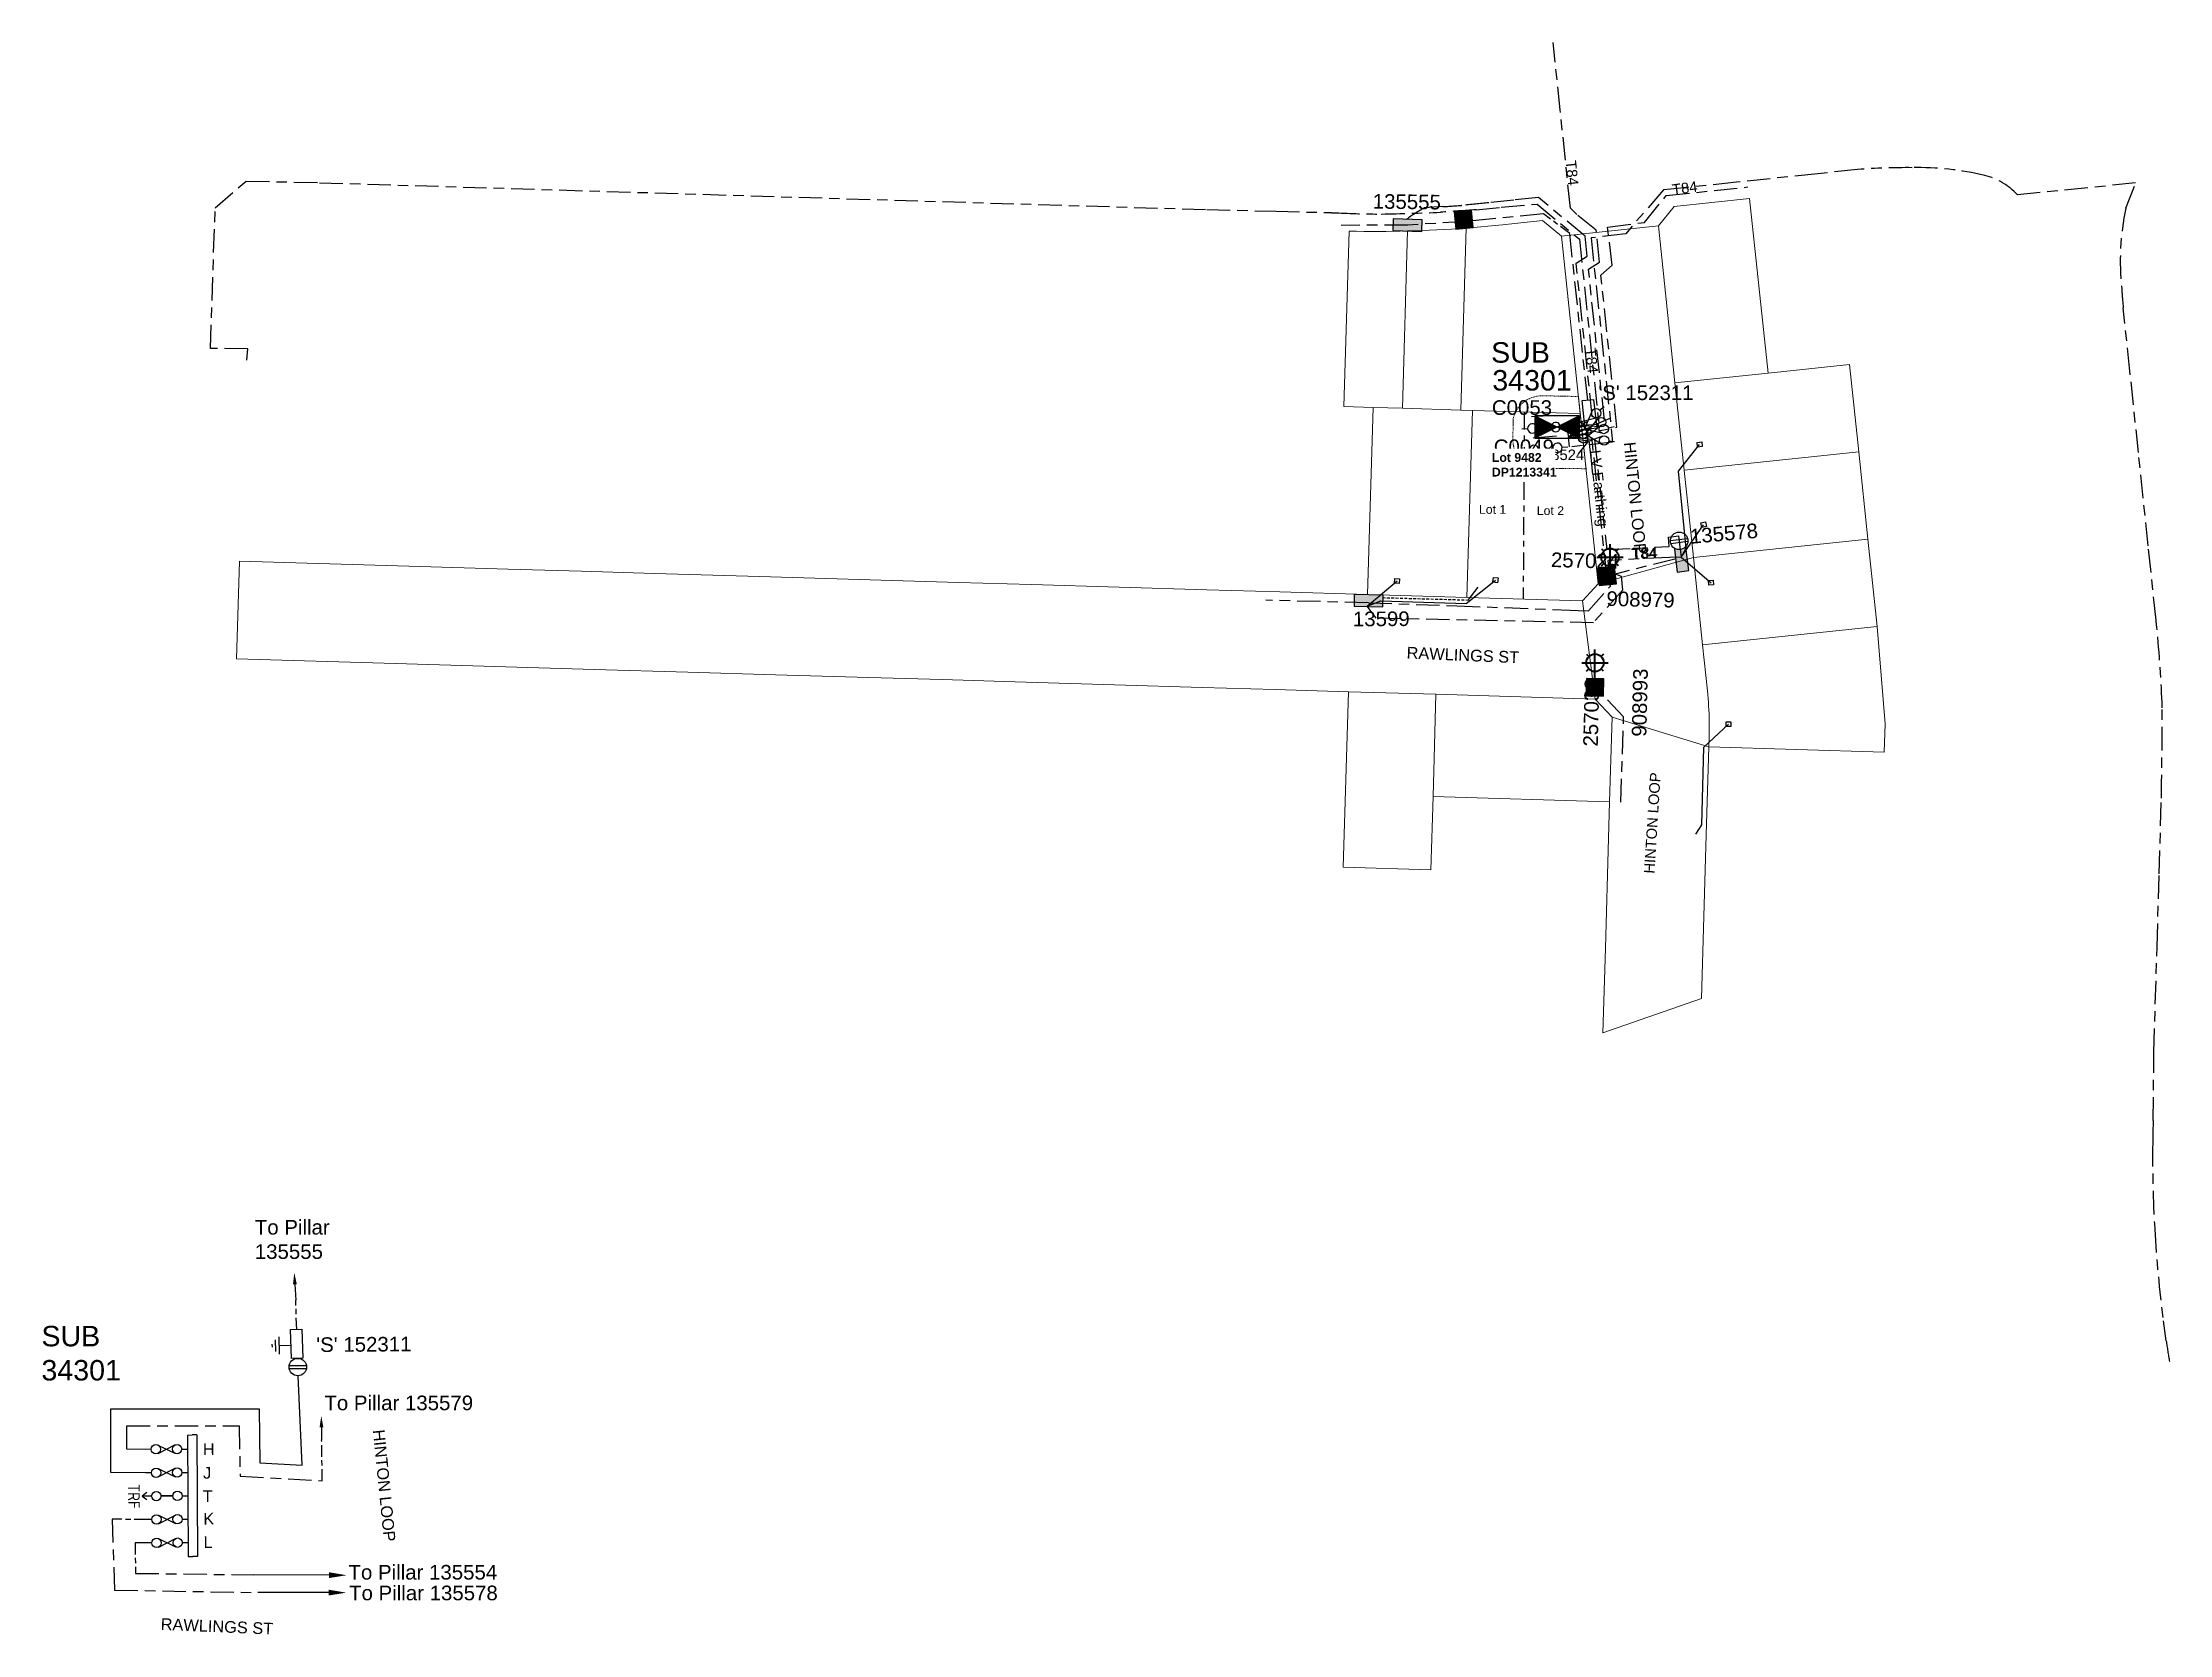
# Model space of a CAD drawing. Header units: metres. Extents: x 291987 to 292350, y 6235381 to 6235653.
import ezdxf
from ezdxf import colors
from ezdxf.entities.mleader import LeaderData, LeaderLine
from ezdxf.enums import TextEntityAlignment as Align
from ezdxf.math import Vec2, Vec3

# ---------------------------------------------------------------- set-up
doc = ezdxf.new("R2010")
doc.units = ezdxf.units.M
for name, pattern in [('Cable Exist OH', [1, 1, 0]), ('Cable Exist UG', [8.2, 4, -1.2, 1.8, -1.2]), ('CHAIN', [6, 3, -1, 1, -1]), ('DASHED', [0.75, 0.5, -0.25]), ('HIDDEN', [0.375, 0.25, -0.125]), ('HIDDEN2', [0.1875, 0.125, -0.0625])]:
    doc.linetypes.add(name, pattern=pattern)
doc.layers.get('0').update_dxf_attribs({"color": 6})
for name, color, linetype in [('_User_LV_Exist', 7, 'Continuous'), ('Equip_HV_EXT', 7, 'Continuous'), ('Equip_LV_EXT', 7, 'Continuous'), ('Equip_LV_NEW', 2, 'Continuous'), ('Equip_SP_SL_EXT', 7, 'Continuous'), ('Mains UG_EXT', 7, 'Continuous'), ('Mains_HV_EXT', 7, 'Continuous'), ('Mains_LV_EXT', 7, 'Continuous'), ('MAINS_LV_NEW_T84', 2, 'Continuous'), ('Mains_LV_SL_EXT', 7, 'Continuous'), ('Notes', 7, 'Continuous'), ('Services_SP_EXT', 7, 'Continuous'), ('Services_SP_NEW', 2, 'Continuous'), ('Sub_LV_EXT', 7, 'Continuous'), ('Sub_SP_EXT', 7, 'Continuous'), ('SupportsUG_SP_LV_EXT', 7, 'Continuous'), ('SupportsUG_SP_LV_NEW', 2, 'Continuous'), ('SupportsUG_SP_LV_SL_EXT', 7, 'Continuous')]:
    doc.layers.add(name, color=color, linetype=linetype)
for name, color, linetype, lineweight in [('Cadastre Land Parcels_SP_EXT', 9, 'Continuous', 5), ('Cadastre Other Property_SP_EXT', 9, 'HIDDEN', 5), ('Cadastre Roads_SP_EXT', 9, 'Continuous', 5)]:
    doc.layers.add(name, color=color, linetype=linetype, lineweight=lineweight)
doc.styles.add('COLUMN_LABEL', font='arial.ttf')
doc.styles.add('iecARIAL', font='arial.ttf', dxfattribs={"height": 2})
doc.styles.add('IESYMBOL1', font='isocp.shx')
doc.styles.add('POLE_LABEL', font='arial.ttf')
doc.styles.get("Standard").update_dxf_attribs({"font": 'arial.ttf'})
doc.styles.add('SWITCH_LABEL', font='arial.ttf', dxfattribs={"height": 2.5})
doc.linetypes.add('Cable E UG', pattern='A,6,-0.5,["E",Standard,S=1.7,R=0,X=0.5,Y=-1],-2.9', length=9.4)
doc.linetypes.add('Cable New UG', pattern='A,7,-0.25,["x",Standard,S=2,R=0,X=0.2,Y=-0.8],-2.1', length=9.35)

msp = doc.modelspace()

# ---------------------------------------------------------------- texts
at = {"layer": '_User_LV_Exist', "attachment_point": 1}
for s, width, heights, insert, char_height in [('To Pillar 135555', 21.5853, [0], (292022.88, 6235452.03), 2.5), ('SUB\\P34301', 25.6521, [14.45], (291986.39, 6235433.91), 3.5), ('To Pillar 135579', 37.0289, [0], (292034.78, 6235421.99), 2.5), ('To Pillar 135554', 48.5598, [0], (292038.9, 6235393.03), 2.5), ('To Pillar 135578\\P', 44.5391, [5.89], (292039, 6235389.49), 2.5)]:
    msp.add_mtext_dynamic_manual_height_columns(s, width=width, gutter_width=85.35, heights=heights, dxfattribs=dict(at, insert=insert, char_height=char_height))
at = {"layer": 'Cadastre Other Property_SP_EXT'}
msp.add_text('088524', height=1.8, dxfattribs=at).set_placement((292241.81, 6235581.97))
at = {"layer": 'Cadastre Roads_SP_EXT', "color": 0}
for s, rotation, p in [('HINTON LOOP', 275.6837, (292257, 6235584.97)), ('RAWLINGS ST', 357.5423, (292219.82, 6235548.05)), ('HINTON LOOP', 275.6837, (292043.07, 6235416.08)), ('RAWLINGS ST', 357.5423, (292006.75, 6235381.94))]:
    msp.add_text(s, height=2, rotation=rotation, dxfattribs=at).set_placement(p)
at = {"layer": 'Cadastre Roads_SP_EXT'}
msp.add_text('HINTON LOOP', height=1.8, rotation=86.4504, dxfattribs=at).set_placement((292262.24, 6235511.21))
at = {"layer": 'Mains_HV_EXT'}
msp.add_text('LV Earthing', height=1.8, rotation=275.9975, dxfattribs=at).set_placement((292251.21, 6235583.6))
at = {"layer": 'Mains_LV_EXT'}
for rotation, p in [(275.9963, (292247.03, 6235633.13)), (7.7519, (292265.39, 6235627.31)), (275.9997, (292250.38, 6235601.05)), (2.4658, (292258.31, 6235564.99)), (1.6862, (292258.47, 6235565.16))]:
    msp.add_text('T84', height=1.8, rotation=rotation, dxfattribs=at).set_placement(p)
at = {"layer": 'Notes', "attachment_point": 1}
for s, insert, char_height in [('SUB', (292234.31, 6235602.12), 3.5), ('Lot 1', (292232.23, 6235574.28), 1.5), ('Lot 2', (292242.12, 6235574.07), 1.5)]:
    msp.add_mtext_dynamic_manual_height_columns(s, width=10.0946, gutter_width=85.35, heights=[0], dxfattribs=dict(at, insert=insert, char_height=char_height))

# ---------------------------------------------------------------- blocks, each defined once
blk = doc.blocks.new('SUB_PADMOUNT_EXT')
for points in [[(0, 0), (-3.84, 1.92), (-3.84, -1.92)], [(0, 0), (3.84, 1.92), (3.84, -1.92)]]:
    blk.add_hatch(color=256).paths.add_polyline_path(points)
for p, q in [((3.84, 1.92), (-3.84, -1.92)), ((-3.84, 1.92), (3.84, -1.92))]:
    blk.add_line(p, q)
blk.add_lwpolyline([(-3.84, -1.92), (3.84, -1.92), (3.84, 1.92), (-3.84, 1.92)], close=True)
for tag, height, flags, p in [('ASSET_NUM', 3.5, 8, (2, 2)), ('STREET_CODE', 0.2, 9, (1.5, 0)), ('CONSTRUCTED_VOLTAGE', 0.2, 9, (1.5, -0.2)), ('OPERATING_VOLTAGE', 0.2, 9, (1.5, -0.6)), ('ORIENTATION', 0.2, 9, (1.5, -0.8)), ('OWNED_BY', 0.2, 9, (1.5, -1)), ('OPERATED_BY', 0.2, 9, (1.5, -1.2)), ('SECONDARY_VOLTAGE', 0.2, 9, (1.5, -1.6)), ('STATE', 0.2, 9, (1.5, -1.8)), ('SUBSTATION_TYPE', 0.2, 9, (1.5, -2.2)), ('STREETNAME', 0.2, 9, (1.5, -3)), ('SUBURB', 0.2, 9, (1.5, -3.2)), ('Z', 0.2, 1, (1.5, -3.6)), ('NO_PHASES', 0.2, 9, (1.5, -0.4)), ('MAINTAINED_BY', 0.2, 9, (1.5, -1.4)), ('PARENT', 0.2, 9, (1.5, -2)), ('USAGE', 0.2, 9, (1.5, -2.4)), ('LEGEND', 0.2, 9, (1.5, -2.6)), ('LOCATION', 0.2, 9, (1.5, -2.8)), ('NOTES', 0.2, 9, (1.5, -3.4))]:
    blk.add_attdef(tag, text='', height=height, dxfattribs=dict(flags=flags)).set_placement(p, align=Align.MIDDLE_LEFT)
blk = doc.blocks.new('COLUMN_EXT')
blk.add_hatch(color=256).paths.add_polyline_path([(-1.49, 1.48), (-1.49, -1.49), (1.48, -1.49), (1.48, 1.48)])
blk.add_lwpolyline([(-1.49, -1.49), (1.48, -1.49), (1.48, 1.48), (-1.49, 1.48)], close=True)
for tag, height, style, flags, p in [('STRUCTURE_PLANT_NUMBER', 0.2, 'POLE_LABEL', 9, (1.81, 0.03)), ('ASSET_NUM', 2.5, 'COLUMN_LABEL', 8, (2, 2)), ('STREET_CODE', 0.2, 'COLUMN_LABEL', 9, (1.81, -0.2))]:
    blk.add_attdef(tag, text='', height=height, dxfattribs=dict(style=style, flags=flags)).set_placement(p, align=Align.MIDDLE_LEFT)
at = {"flags": 1}
blk.add_attdef('Z', (1.81, -2.35), '', height=0.2, dxfattribs=at)
at = {"flags": 9}
for tag, p in [('COLUMN_TYPE', (1.81, -0.4)), ('OWNED_BY', (1.81, -0.6)), ('STATE', (1.81, -0.8)), ('USAGE', (1.81, -1)), ('STREETNAME', (1.81, -1.6)), ('SUBURB', (1.81, -1.8)), ('LEGEND', (1.81, -1.2)), ('LOCATION', (1.81, -1.4)), ('NOTES', (1.81, -2))]:
    blk.add_attdef(tag, text='', height=0.2, dxfattribs=at).set_placement(p, align=Align.MIDDLE_LEFT)
blk = doc.blocks.new('PILLAR_EXT')
blk.add_hatch(color=256).paths.add_polyline_path([(-2.475, 0.99), (-2.475, -0.99), (2.475, -0.99), (2.475, 0.99)])
blk.add_lwpolyline([(-2.475, -0.99), (2.475, -0.99), (2.475, 0.99), (-2.475, 0.99)], close=True)
at = {"style": 'iecARIAL', "flags": 8}
blk.add_attdef('ASSET_NUM', (1.5, 3.5), '', height=2.5, dxfattribs=at)
for tag, p, flags in [('OWNED_BY', (0, -0.2), 9), ('STATE', (0, -0.4), 9), ('SUPPORT_TYPE', (0, -0.6), 9), ('STREETNAME', (0, -1.8), 9), ('SUBURB', (0, -2), 1), ('USAGE', (0, -0.8), 9), ('LEGEND', (0, -1), 9), ('LOCATION', (0, -1.2), 9), ('NOTES', (0, -1.4), 9), ('PARENT', (0, -1.6), 9)]:
    blk.add_attdef(tag, p, '', height=0.2, dxfattribs=dict(flags=flags))
blk = doc.blocks.new('SL_LANTERN_EXT')
at = {"lineweight": 40}
for p, q in [((-2.25, 4.22), (2.25, 4.22)), ((-1.46, 5.68), (-1.06, 5.28)), ((0, 1.97), (0, 6.47)), ((1.46, 5.68), (1.06, 5.28)), ((-1.46, 2.76), (-1.06, 3.16)), ((0, 0), (0, 2.72)), ((1.46, 2.76), (1.06, 3.16))]:
    blk.add_line(p, q, dxfattribs=at)
blk.add_circle((0, 4.22), 1.5, dxfattribs=at)
at = {"style": 'iecARIAL', "flags": 8}
blk.add_attdef('ASSET_NUM', (1.5, 1.5), '', height=2.5, dxfattribs=at)
for tag, p, height, flags in [('OPERATING_VOLTAGE', (0.98, -1.65), 0.2, 9), ('ORIENTATION', (0.98, -1.85), 0.2, 9), ('OWNED_BY', (0.98, -2.05), 0.2, 9), ('STATE', (0.98, -2.25), 0.2, 9), ('CONSTRUCTED_VOLTAGE', (0.98, -0.65), 0.2, 9), ('CONTROL_TYPE', (0.98, -0.85), 0.2, 9), ('LANTERN_PURPOSE', (0.98, -1.05), 0.2, 9), ('LANTERN_TYPE', (0.98, -1.25), 0.2, 9), ('NO_PHASES', (0.98, -1.45), 0.2, 9), ('USAGE', (0.98, -2.45), 0.2, 9), ('CEXIST', (0.98, -2.65), 0.2, 9), ('CNEW', (0.98, -2.85), 0.2, 9), ('CNUMBER', (0.98, -3.05), 0.2, 9), ('CREMOVE', (0.98, -3.25), 0.2, 9), ('CREPLACE', (0.98, -3.45), 0.2, 9), ('LKINGHEIGHT', (0.98, -3.65), 0.2, 9), ('LNUMBER', (2.18, -3.25), 2.5, 8), ('LBRACKET', (0.98, -3.85), 0.2, 9), ('LBRACKETVOCAB', (0.98, -4.05), 0.2, 9), ('LCATEGORY', (0.98, -4.25), 0.2, 9), ('LCHARGE1', (0.98, -4.45), 0.2, 9), ('LCHARGE1PERCENT', (0.98, -4.65), 0.2, 9), ('LCHARGE2', (0.98, -4.85), 0.2, 9), ('LCHARGE2PERCENT', (0.98, -5.05), 0.2, 9), ('LCHARGE3', (0.98, -5.25), 0.2, 9), ('LCHARGE3PERCENT', (0.98, -5.45), 0.2, 9), ('LEXIST', (0.98, -5.65), 0.2, 9), ('LLAMP', (0.98, -5.85), 0.2, 9), ('LLAMPVOCAB', (0.98, -6.05), 0.2, 9), ('LMAST', (0.98, -6.25), 0.2, 9), ('LMASTVOCAB', (0.98, -6.45), 0.2, 9), ('LNEW', (0.98, -6.65), 0.2, 9), ('LANTNUMBER', (0.98, -6.85), 0.2, 9), ('LOUTREACH', (0.98, -7.25), 0.2, 9), ('LOUTREACHVOCAB', (0.98, -7.45), 0.2, 9), ('STREETNAME', (0.98, -9.25), 0.2, 9), ('SUBURB', (0.98, -9.45), 0.2, 1), ('LRATECODE', (0.98, -7.65), 0.2, 9), ('LREMOVE', (0.98, -7.85), 0.2, 9), ('LREPLACE', (0.98, -8.05), 0.2, 9), ('LTYPE', (0.98, -8.25), 0.2, 9), ('LTYPEVOCAB', (0.98, -8.45), 0.2, 9), ('LEGEND', (0.98, -8.65), 0.2, 9), ('LOCATION', (0.98, -8.85), 0.2, 9), ('NOTES', (0.98, -9.05), 0.2, 9)]:
    blk.add_attdef(tag, p, '', height=height, dxfattribs=dict(flags=flags))
blk = doc.blocks.new('CCP_EXT')
blk.add_wipeout([(0, 0.57), (0.57, 0), (0, -0.57), (-0.57, 0)])
blk.add_lwpolyline([(-0.57, 0), (0, 0.57), (0.57, 0), (0, -0.57), (-0.57, 0)])
at = {"flags": 1}
blk.add_attdef('Z', (0, 0), '', height=0.2, dxfattribs=at)
at = {"flags": 9}
for tag, p in [('CCP_TYPE', (0, 0)), ('CONSTRUCTED_VOLTAGE', (0, -0.2)), ('OPERATING_VOLTAGE', (0, -0.6)), ('ORIENTATION', (0, -0.8)), ('OWNED_BY', (0, -1)), ('STATE', (0, -1.8)), ('NO_PHASES', (0, -0.4)), ('USAGE', (0, -1.2)), ('LEGEND', (0, -1.4)), ('LIFE_SUPPORT', (0, -1.6)), ('NOTES', (0, -2))]:
    blk.add_attdef(tag, text='', height=0.2, dxfattribs=at).set_placement(p, align=Align.MIDDLE_LEFT)
blk = doc.blocks.new('LV_UG_DFUSE_CLOSED_EXT')
for points in [[(1, 0), (0, 0)], [(5.04, 0.73), (2.16, -0.72)], [(5.05, -0.71), (2.16, 0.72)], [(6.2, 0.01), (7.2, 0.01)]]:
    blk.add_lwpolyline(points)
for centre in [(1.8, 0), (5.4, 0.01)]:
    blk.add_circle(centre, 0.8)
at = {"flags": 9}
for tag, p in [('ACTUAL_STATUS', (0, 0)), ('CONSTRUCTED_VOLTAGE', (0, -0.2)), ('OPERATING_VOLTAGE', (0, -0.6)), ('ORIENTATION', (0, -0.8)), ('STATE', (0, -1)), ('SWITCH_TYPE', (0, -1.2)), ('NO_PHASES', (0, -0.4)), ('USAGE', (0, -1.4)), ('NOTES', (0, -1.6))]:
    blk.add_attdef(tag, text='', height=0.2, dxfattribs=at).set_placement(p, align=Align.MIDDLE_LEFT)
at = {"flags": 1}
blk.add_attdef('Z', (0, 0), '', height=0.2, dxfattribs=at)
blk = doc.blocks.new('LV_UG_LINKS_CLOSED_EXT')
blk.add_wipeout([(-1.06, 1.06), (-1.18, 0.92), (-1.29, 0.76), (-1.37, 0.59), (-1.43, 0.42), (-1.48, 0.23), (-1.49, 0.05), (-1.49, -0.14), (-1.46, -0.33), (-1.41, -0.51), (-1.33, -0.68), (-1.24, -0.84), (-1.12, -0.99), (-0.99, -1.12), (-0.84, -1.24), (-0.68, -1.33), (-0.51, -1.41), (-0.33, -1.46), (-0.14, -1.49), (0.05, -1.49), (0.23, -1.48), (0.42, -1.43), (0.59, -1.37), (0.76, -1.29), (0.92, -1.18), (1.06, -1.06), (1.18, -0.92), (1.29, -0.76), (1.37, -0.59), (1.43, -0.42), (1.48, -0.23), (1.49, -0.05), (1.49, 0.14), (1.46, 0.33), (1.41, 0.51), (1.33, 0.68), (1.24, 0.84), (1.12, 0.99), (0.99, 1.12), (0.84, 1.24), (0.68, 1.33), (0.51, 1.41), (0.33, 1.46), (0.14, 1.49), (-0.05, 1.49), (-0.23, 1.48), (-0.42, 1.43), (-0.59, 1.37), (-0.76, 1.29), (-0.92, 1.18)])
for p, q in [((-0.25, -1.48), (-0.25, 1.48)), ((0.25, -1.48), (0.25, 1.48))]:
    blk.add_line(p, q)
blk.add_circle((0, 0), 1.5)
at = {"flags": 9}
for tag, p in [('ACTUAL_STATUS', (0, 0)), ('CONSTRUCTED_VOLTAGE', (0, -0.2)), ('OPERATING_VOLTAGE', (0, -0.6)), ('ORIENTATION', (0, -0.8)), ('STATE', (0, -1)), ('SWITCH_TYPE', (0, -1.2)), ('NO_PHASES', (0, -0.4)), ('USAGE', (0, -1.4)), ('NOTES', (0, -1.6))]:
    blk.add_attdef(tag, text='', height=0.2, dxfattribs=at).set_placement(p, align=Align.MIDDLE_LEFT)
at = {"flags": 1}
blk.add_attdef('Z', (0, 0), '', height=0.2, dxfattribs=at)
blk = doc.blocks.new('SWG_HOLEC_SU_EXT')
blk.add_line((1.8, -2), (5.8, -2))
for points in [[(1, 0), (0, 0)], [(6.6, 0), (7.6, 0)]]:
    blk.add_lwpolyline(points)
for points in [[(1.8, -0.8, 1), (1.8, 0.8, 1)], [(5.8, -0.8, 1), (5.8, 0.8, 1)]]:
    blk.add_lwpolyline(points, format="xyb", close=True)
at = {"style": 'SWITCH_LABEL', "flags": 8}
blk.add_attdef('ASSET_NUM', text='', height=2.5, rotation=179.9544, dxfattribs=at).set_placement((-2.4, 0), align=Align.MIDDLE_LEFT)
at = {"flags": 1}
blk.add_attdef('Z', (0, 0), '', height=0.2, dxfattribs=at)
at = {"flags": 9}
for tag, p in [('ACTUAL_STATUS', (0, -0.4)), ('CONSTRUCTED_VOLTAGE', (0, -0.6)), ('OPERATING_VOLTAGE', (0, -1)), ('ORIENTATION', (0, -1.2)), ('OWNED_BY', (0, -1.4)), ('STATE', (0, -1.8)), ('SWITCH_TYPE', (0, -2)), ('STREETNAME', (0, -2.6)), ('SUBURB', (0, -2.8)), ('NO_PHASES', (0, -0.8)), ('PARENT', (0, -1.6)), ('USAGE', (0, -2.2)), ('LOCATION', (0, -2.4)), ('NOTES', (0, -3))]:
    blk.add_attdef(tag, text='', height=0.2, dxfattribs=at).set_placement(p, align=Align.MIDDLE_LEFT)
at = {"style": 'SWITCH_LABEL', "flags": 9}
blk.add_attdef('STREET_CODE', text='', height=0.2, dxfattribs=at).set_placement((0, -0.2), align=Align.MIDDLE_LEFT)
blk = doc.blocks.new('PILLAR_EXT1')
blk.add_hatch(color=256).paths.add_polyline_path([(-0.87, -1.75), (1.1, -1.87), (1.41, 3.07), (-0.57, 3.19)])
blk.add_lwpolyline([(1.1, -1.87), (1.41, 3.07), (-0.57, 3.19), (-0.87, -1.75)], close=True)
at = {"style": 'iecARIAL', "flags": 8}
blk.add_attdef('ASSET_NUM', (1.5, 3.5), '', height=2.5, dxfattribs=at)
for tag, p, rotation, flags in [('STREETNAME', (-2.27, 0.09), 270, 9), ('PARENT', (-2.07, 0.09), 270, 9), ('NOTES', (-1.87, 0.09), 270, 9), ('LOCATION', (-1.67, 0.09), 270, 9), ('LEGEND', (-1.47, 0.09), 270, 9), ('USAGE', (-1.27, 0.09), 270, 9), ('SUPPORT_TYPE', (-1.07, 0.09), 270, 9), ('STATE', (-0.87, 0.09), 270, 9), ('OWNED_BY', (2.02, -1.55), 90, 9), ('SUBURB', (-2.5, 0.01), 271.1972, 1)]:
    blk.add_attdef(tag, p, '', height=0.2, rotation=rotation, dxfattribs=dict(flags=flags))
blk = doc.blocks.new('PILLAR_NEW1')
at = {"lineweight": -3}
blk.add_lwpolyline([(-0.34, 2.39), (0.2, -2.53), (-1.77, -2.74), (-2.31, 2.18)], close=True, dxfattribs=at)
for tag, height, flags, p in [('ASSET_NUM', 2.5, 8, (2, 4)), ('STREET_CODE', 0.2, 9, (1.5, 2)), ('OWNED_BY', 0.2, 9, (1.5, 1.8)), ('OPERATED_BY', 0.2, 9, (1.5, 1.6)), ('STATE', 0.2, 9, (1.5, 1.2)), ('SUPPORT_TYPE', 0.2, 9, (1.5, 1)), ('SUBURB', 0.2, 9, (1.5, 0.2)), ('STREETNAME', 0.2, 9, (1.5, 0)), ('MAINTAINED_BY', 0.2, 9, (1.5, 1.4)), ('USAGE', 0.2, 9, (1.5, 0.8)), ('LEGEND', 0.2, 9, (1.5, 0.6)), ('PARENT', 0.2, 9, (1.5, 0.4)), ('Z', 0.2, 1, (1.5, -0.6)), ('LOCATION', 0.2, 9, (1.5, -0.2)), ('NOTES', 0.2, 9, (1.5, -0.4))]:
    blk.add_attdef(tag, text='', height=height, dxfattribs=dict(flags=flags)).set_placement(p, align=Align.MIDDLE_LEFT)
blk = doc.blocks.new('TX_LINK_EXT')
h = blk.add_hatch(color=256)
edge = h.paths.add_edge_path()
edge.add_line((2.6, 0.05), (4.6, 0.05))
edge.add_arc((5.4, 0.01), 0.8, 177.2353, 184.4027)
edge.add_line((4.6, -0.05), (2.6, -0.05))
edge.add_arc((1.8, 0), 0.8, 356.4167, 363.5833)
for points in [[(1, 0), (0, 0)], [(2.6, 0.05), (4.6, 0.05)], [(6.2, 0.01), (7.2, 0.01)], [(2.6, -0.05), (4.6, -0.05)]]:
    blk.add_lwpolyline(points)
for centre in [(1.8, 0), (5.4, 0.01)]:
    blk.add_circle(centre, 0.8)
for centre, start, end in [((1.8, 0), 356.4167, 3.5833), ((5.4, 0.01), 177.2353, 184.4027)]:
    blk.add_arc(centre, 0.8, start, end)
at = {"layer": 'Sub_LV_EXT'}
blk.add_line((7.2, 0.01), (7.8, 0.01), dxfattribs=at)
blk.add_lwpolyline([(7, -0.59), (7.8, 0.01), (7, 0.61)], dxfattribs=at)
at = {"flags": 1}
blk.add_attdef('Z', (0, 0), '', height=0.2, dxfattribs=at)
at = {"layer": 'Sub_LV_EXT', "color": 7, "style": 'IESYMBOL1'}
blk.add_text('TRF', height=2, rotation=90, dxfattribs=at).set_placement((9.24, 0.01), align=Align.MIDDLE_CENTER)
at = {"layer": 'Sub_LV_EXT', "flags": 1}
for tag, p in [('ORIENTATION', (2.14, -1.53)), ('USAGE', (2.14, -1.14)), ('NOTES', (2.14, -3.07))]:
    blk.add_attdef(tag, p, '', height=0.2, dxfattribs=at)
blk = doc.blocks.new('*U160')
at = {"layer": 'Sub_LV_EXT'}
for p, q in [((-1.6, 0), (-1.6, 20.8)), ((-1.6, 20.8), (-0.8, 20.8)), ((0, 20.8), (-0.8, 20.8)), ((0, 0), (0, 20.8)), ((-1.6, 0), (-0.8, 0)), ((0, 0), (-0.8, 0))]:
    blk.add_line(p, q, dxfattribs=at)
blk = doc.blocks.new('SWGR_LV_FFIFF_EXT')
at = {"layer": 'Equip_LV_EXT'}
for name, p in [('*U160', (0, 0)), ('LV_UG_DFUSE_CLOSED_EXT', (0, 18.4)), ('LV_UG_DFUSE_CLOSED_EXT', (0.01, 14.4)), ('TX_LINK_EXT', (0, 10.4)), ('LV_UG_DFUSE_CLOSED_EXT', (0.01, 6.4)), ('LV_UG_DFUSE_CLOSED_EXT', (0.01, 2.4))]:
    blk.add_blockref(name, p, dxfattribs=at)
at = {"layer": 'Equip_LV_EXT', "char_height": 2, "width": 1.1319, "attachment_point": 1, "rotation": 180, "style": 'iecARIAL'}
for s, insert in [('L', (-2.62, 17.36)), ('K', (-2.61, 13.33)), ('T', (-2.53, 9.5)), ('J', (-2.62, 5.49)), ('H', (-2.61, 1.45))]:
    blk.add_mtext(s, dxfattribs=dict(at, insert=insert))
blk = doc.blocks.new('UG_PILLAR_NEW')
at = {"lineweight": -3}
blk.add_lwpolyline([(-0.42, 4.68), (-0.29, -0.27), (-2.27, -0.32), (-2.4, 4.63)], close=True, dxfattribs=at)
for tag, height, flags, p in [('STREET_CODE', 0.2, 9, (1.5, 0)), ('ASSET_NUM', 2.5, 8, (2, 2)), ('OWNED_BY', 0.2, 9, (1.5, -0.2)), ('STATE', 0.2, 9, (1.5, -0.4)), ('SUPPORT_TYPE', 0.2, 9, (1.5, -0.6)), ('SUBURB', 0.2, 9, (1.5, -1.4)), ('STREETNAME', 0.2, 9, (1.5, -1.6)), ('STREET_CODE_NUMBER', 0.2, 9, (1.5, -2.2)), ('OPERATED_BY', 0.2, 9, (1.5, -2.4)), ('TYPE', 0.2, 9, (1.5, -2.8)), ('Z', 0.2, 1, (1.5, -3.2)), ('USAGE', 0.2, 9, (1.5, -0.8)), ('LEGEND', 0.2, 9, (1.5, -1)), ('PARENT', 0.2, 9, (1.5, -1.2)), ('LOCATION', 0.2, 9, (1.5, -1.8)), ('NOTES', 0.2, 9, (1.5, -2)), ('MAINTAINED_BY', 0.2, 9, (1.5, -2.6)), ('LABEL_ALIGNMENT', 0.2, 9, (1.5, -3))]:
    blk.add_attdef(tag, text='', height=height, dxfattribs=dict(flags=flags)).set_placement(p, align=Align.MIDDLE_LEFT)
blk = doc.blocks.new('LV_UG_LINKS_CLOSED_NEW')
blk.add_wipeout([(-1.06, 1.06), (-1.18, 0.92), (-1.29, 0.76), (-1.37, 0.59), (-1.43, 0.42), (-1.48, 0.23), (-1.49, 0.05), (-1.49, -0.14), (-1.46, -0.33), (-1.41, -0.51), (-1.33, -0.68), (-1.24, -0.84), (-1.12, -0.99), (-0.99, -1.12), (-0.84, -1.24), (-0.68, -1.33), (-0.51, -1.41), (-0.33, -1.46), (-0.14, -1.49), (0.05, -1.49), (0.23, -1.48), (0.42, -1.43), (0.59, -1.37), (0.76, -1.29), (0.92, -1.18), (1.06, -1.06), (1.18, -0.92), (1.29, -0.76), (1.37, -0.59), (1.43, -0.42), (1.48, -0.23), (1.49, -0.05), (1.49, 0.14), (1.46, 0.33), (1.41, 0.51), (1.33, 0.68), (1.24, 0.84), (1.12, 0.99), (0.99, 1.12), (0.84, 1.24), (0.68, 1.33), (0.51, 1.41), (0.33, 1.46), (0.14, 1.49), (-0.05, 1.49), (-0.23, 1.48), (-0.42, 1.43), (-0.59, 1.37), (-0.76, 1.29), (-0.92, 1.18)])
for p, q in [((-0.25, -1.48), (-0.25, 1.48)), ((0.25, -1.48), (0.25, 1.48))]:
    blk.add_line(p, q)
blk.add_circle((0, 0), 1.5)
for tag, flags, p in [('ACTUAL_STATUS', 9, (1.5, 0)), ('CONSTRUCTED_VOLTAGE', 9, (1.5, -0.2)), ('OPERATING_VOLTAGE', 9, (1.5, -0.6)), ('ORIENTATION', 9, (1.5, -0.8)), ('STATE', 9, (1.5, -1)), ('SWITCH_TYPE', 9, (1.5, -1.2)), ('OWNED_BY', 9, (1.5, -1.8)), ('OPERATED_BY', 9, (1.5, -2)), ('TYPE', 9, (1.5, -2.6)), ('Z', 1, (1.5, -2.8)), ('NO_PHASES', 9, (1.5, -0.4)), ('USAGE', 9, (1.5, -1.4)), ('NOTES', 9, (1.5, -1.6)), ('MAINTAINED_BY', 9, (1.5, -2.2)), ('NUMBER_OF_PHASES', 9, (1.5, -2.4))]:
    blk.add_attdef(tag, text='', height=0.2, dxfattribs=dict(flags=flags)).set_placement(p, align=Align.MIDDLE_LEFT)
blk = doc.blocks.new('Earth')
for p, q in [((0, -2.04), (0, 0)), ((-1.5, -2.04), (1.5, -2.04)), ((-1, -2.64), (1, -2.64)), ((-0.25, -3.24), (0.25, -3.24))]:
    blk.add_line(p, q)

# ---------------------------------------------------------------- linework, layer by layer
at = {"layer": '_User_LV_Exist', "linetype": 'Cable Exist UG', "ltscale": 0.5}
for p, q in [((292030.04, 6235433.31), (292029.88, 6235438.33)), ((292034.41, 6235407.43), (292034.31, 6235414.45)), ((292004.25, 6235400.79), (291998.47, 6235400.85)), ((292002.4, 6235396.83), (292002.49, 6235391.59))]:
    msp.add_line(p, q, dxfattribs=at)
at = {"layer": '_User_LV_Exist', "linetype": 'Cable Exist UG'}
for p, q in [((292000.99, 6235412.82), (292000.99, 6235416.82)), ((292000.99, 6235416.82), (292020.2, 6235416.82)), ((292020.2, 6235416.82), (292020.37, 6235408.2)), ((292004.17, 6235412.79), (292000.99, 6235412.82)), ((292020.37, 6235408.2), (292034.41, 6235407.43)), ((291998.47, 6235400.85), (291998.88, 6235388.72)), ((292002.49, 6235391.59), (292022.65, 6235391.34)), ((291998.88, 6235388.72), (292023.47, 6235388.31))]:
    msp.add_line(p, q, dxfattribs=at)
at = {"layer": '_User_LV_Exist', "ltscale": 0.5}
msp.add_line((292004.29, 6235396.79), (292002.4, 6235396.83), dxfattribs=at)
at = {"layer": 'Cadastre Land Parcels_SP_EXT', "linetype": 'Continuous'}
for points in [[(292281.67, 6235596.83), (292278.52, 6235626.68), (292265.6, 6235625.32), (292262.92, 6235622.02), (292265.75, 6235595.16), (292281.67, 6235596.83)], [(292217.53, 6235621.1), (292216.28, 6235621.08), (292215.03, 6235621.07), (292213.78, 6235621.07), (292212.53, 6235621.08), (292211.28, 6235621.1), (292210.03, 6235621.12), (292209.13, 6235591.11), (292214.13, 6235590.96), (292219.13, 6235590.82), (292220.03, 6235621.15), (292218.78, 6235621.12), (292217.53, 6235621.1)], [(292230.05, 6235621.66), (292228.8, 6235621.57), (292227.55, 6235621.48), (292226.3, 6235621.41), (292225.04, 6235621.34), (292223.79, 6235621.28), (292222.54, 6235621.23), (292221.29, 6235621.18), (292220.03, 6235621.15), (292219.13, 6235590.82), (292229.13, 6235590.52), (292230.05, 6235621.66)], [(292246.36, 6235620.26), (292243.07, 6235622.93), (292236.25, 6235622.21), (292235.01, 6235622.09), (292233.77, 6235621.97), (292232.53, 6235621.86), (292231.29, 6235621.75), (292230.05, 6235621.66), (292229.13, 6235590.52), (292231.13, 6235590.46), (292249.55, 6235589.92), (292246.36, 6235620.26)], [(292297.17, 6235583.38), (292295.59, 6235598.3), (292281.67, 6235596.83), (292265.75, 6235595.16), (292267.33, 6235580.24), (292297.17, 6235583.38)], [(292231.13, 6235590.46), (292229.13, 6235590.52), (292219.13, 6235590.82), (292214.13, 6235590.96), (292213.18, 6235558.97), (292230.18, 6235558.46), (292231.13, 6235590.46)], [(292252.61, 6235560.78), (292249.55, 6235589.92), (292231.13, 6235590.46), (292230.18, 6235558.46), (292249.93, 6235557.88), (292252.61, 6235560.78)], [(292298.74, 6235568.45), (292297.17, 6235583.38), (292267.33, 6235580.24), (292268.9, 6235565.31), (292298.74, 6235568.45)], [(292300.31, 6235553.53), (292298.74, 6235568.45), (292268.9, 6235565.31), (292270.47, 6235550.39), (292300.31, 6235553.53)], [(292301.68, 6235536.88), (292300.31, 6235553.53), (292270.47, 6235550.39), (292271.3, 6235542.52), (292271.36, 6235541.87), (292271.42, 6235541.22), (292271.47, 6235540.57), (292271.51, 6235539.92), (292271.55, 6235539.26), (292271.58, 6235538.61), (292271.6, 6235537.96), (292271.61, 6235537.3), (292271.62, 6235536.65), (292271.62, 6235536), (292271.61, 6235535.34), (292271.59, 6235534.69), (292271.54, 6235532.91), (292301.53, 6235532.02), (292301.68, 6235536.88)], [(292224.37, 6235524.41), (292224.88, 6235541.91), (292209.89, 6235542.36), (292209, 6235512.36), (292223.99, 6235511.91), (292224.37, 6235524.41)], [(292255.01, 6235538.02), (292252.1, 6235541.11), (292224.88, 6235541.91), (292224.37, 6235524.41), (292254.58, 6235523.52), (292255.01, 6235538.02)]]:
    msp.add_lwpolyline(points, close=True, dxfattribs=at)
at = {"layer": 'Cadastre Other Property_SP_EXT', "linetype": 'HIDDEN2'}
msp.add_lwpolyline([(292249.25, 6235592.84), (292242.81, 6235592.97), (292242.81, 6235592.97, 0.333454), (292238.06, 6235588.99), (292238.06, 6235588.99), (292238.04, 6235585.16), (292238.04, 6235585.16, 0.397994), (292242.71, 6235580.58), (292242.71, 6235580.58), (292250.55, 6235580.49), (292249.25, 6235592.84)], format="xyb", close=True, dxfattribs=at)
at = {"layer": 'Cadastre Roads_SP_EXT', "linetype": 'Continuous'}
msp.add_lwpolyline([(292270.28, 6235489.92), (292270.69, 6235503.91), (292271.1, 6235517.91), (292271.54, 6235532.91), (292255.01, 6235538.02), (292254.58, 6235523.52), (292254.21, 6235511.02), (292253.84, 6235498.52), (292253.41, 6235484.02), (292270.28, 6235489.92)], close=True, dxfattribs=at)
at = {"layer": 'Mains UG_EXT', "linetype": 'Cable Exist UG'}
for p, q in [((292243.28, 6235624.06), (292230.04, 6235622.77)), ((292220.08, 6235622.16), (292208.69, 6235622.1)), ((292230.04, 6235622.77), (292219.94, 6235622.15)), ((292250.83, 6235592.23), (292247.75, 6235620.7)), ((292254.11, 6235562.12), (292251.37, 6235587.33)), ((292213.31, 6235557.55), (292195.76, 6235557.99))]:
    msp.add_line(p, q, dxfattribs=at)
at = {"layer": 'Mains UG_EXT', "linetype": 'Cable Exist UG', "ltscale": 0.5}
msp.add_line((292247.75, 6235620.7), (292243.28, 6235624.06), dxfattribs=at)
at = {"layer": 'Mains_HV_EXT', "linetype": 'Cable Exist UG'}
msp.add_lwpolyline([(292021.49, 6235599.06), (292021.7, 6235601), (292015.28, 6235601.07), (292015.28, 6235601.07), (292016.1, 6235625.09), (292021.38, 6235629.68), (292033.93, 6235629.4), (292185.69, 6235624.8), (292185.69, 6235624.8), (292197.53, 6235624.53), (292206.08, 6235624.3), (292206.08, 6235624.3, 0.002069), (292207.78, 6235624.26), (292207.78, 6235624.26, 0.01263), (292215.53, 6235624.04), (292215.53, 6235624.04, 0.003115), (292225.64, 6235624.34), (292225.64, 6235624.34), (292225.64, 6235624.34), (292225.64, 6235624.34, -0.003181), (292231.76, 6235624.77), (292231.76, 6235624.77), (292236.04, 6235625.22), (292236.04, 6235625.22), (292242.17, 6235625.74), (292249.42, 6235619.74), (292252.74, 6235588.05), (292247.13, 6235587.7), (292247.56, 6235585.96)], format="xyb", dxfattribs=at)
at = {"layer": 'Mains_HV_EXT', "linetype": 'Cable E UG'}
for points in [[(292249.38, 6235585.51), (292251.04, 6235585.24), (292251.04, 6235585.24), (292251.39, 6235581.88)], [(292251.39, 6235581.88), (292251.64, 6235579.49)]]:
    msp.add_lwpolyline(points, dxfattribs=at)
at = {"layer": 'Mains_LV_EXT', "linetype": 'Cable Exist UG'}
msp.add_lwpolyline([(292247.56, 6235585.96), (292253.69, 6235588.71), (292253.69, 6235588.71), (292250.96, 6235614.62), (292252.85, 6235615.81), (292252.27, 6235621.29), (292248.97, 6235623.97), (292247.86, 6235625.07), (292247.86, 6235625.07), (292246.13, 6235641.84), (292244.92, 6235653.37)], dxfattribs=at)
msp.add_lwpolyline([(292247.56, 6235585.96), (292251.6, 6235589.42), (292251.6, 6235589.42), (292248.85, 6235615.65), (292250.73, 6235616.84), (292250.37, 6235620.26), (292242.4, 6235626.87), (292238.21, 6235626.43), (292233.93, 6235625.98), (292233.93, 6235625.98, 0.002425), (292229.31, 6235625.52), (292229.31, 6235625.52), (292229.27, 6235625.52), (292229.27, 6235625.52, -0.00475), (292226.07, 6235625.31), (292226.07, 6235625.31), (292222.94, 6235625.1), (292222.94, 6235625.1, 0.039215), (292219.81, 6235623.11)], format="xyb", dxfattribs=at)
at = {"layer": 'MAINS_LV_NEW_T84', "linetype": 'Cable New UG'}
for p, q in [((292030.98, 6235410.09), (292030.28, 6235425.37)), ((291998.24, 6235408.81), (291998.24, 6235419.72)), ((291998.24, 6235419.72), (292023.6, 6235419.72)), ((292023.6, 6235419.72), (292023.75, 6235410.5)), ((292023.75, 6235410.5), (292030.98, 6235410.09)), ((292004.2, 6235408.79), (291998.24, 6235408.81))]:
    msp.add_line(p, q, dxfattribs=at)
at = {"layer": 'Mains_LV_SL_EXT', "linetype": 'Cable Exist UG'}
msp.add_lwpolyline([(292256.48, 6235523.47), (292256.96, 6235538.04), (292252.82, 6235542.43), (292252.07, 6235543.09)], dxfattribs=at)
at = {"layer": 'Notes', "linetype": 'CHAIN'}
msp.add_line((292239.98, 6235590.18), (292239.79, 6235558.18), dxfattribs=at)
at = {"layer": 'Services_SP_NEW'}
msp.add_line((292250.8, 6235585.01), (292249.22, 6235583.01), dxfattribs=at)
at = {"layer": 'Services_SP_NEW', "linetype": 'DASHED'}
msp.add_line((292250.6, 6235587.24), (292250.8, 6235585.01), dxfattribs=at)
at = {"layer": 'SupportsUG_SP_LV_NEW', "linetype": 'DASHED'}
msp.add_line((292215.73, 6235558.45), (292230.36, 6235558.04), dxfattribs=at)
at = {"layer": 'SupportsUG_SP_LV_NEW'}
msp.add_line((292230.36, 6235558.04), (292232.07, 6235560.24), dxfattribs=at)

# ---------------------------------------------------------------- block references
at = {"layer": 'Equip_HV_EXT'}
ref = msp.add_blockref('SWG_HOLEC_SU_EXT', (292247.13, 6235587.7), dxfattribs=dict(at, rotation=183.2461338179942))
ref.add_attrib('ASSET_NUM', 'C0053', dxfattribs={"layer": '0', "height": 2.5, "style": 'SWITCH_LABEL'}).set_placement((292244.73, 6235588.95), align=Align.BOTTOM_RIGHT)
ref = msp.add_blockref('SWG_HOLEC_SU_EXT', (292247.45, 6235584.24), dxfattribs=dict(at, rotation=185.2689693452311))
ref.add_attrib('ASSET_NUM', 'C0049', dxfattribs={"layer": '0', "height": 2.5, "style": 'SWITCH_LABEL'}).set_placement((292245.05, 6235585.49), align=Align.TOP_RIGHT)
at = {"layer": 'Equip_LV_EXT'}
for name, p, rotation in [('LV_UG_DFUSE_CLOSED_EXT', (292248.16, 6235586.47), 40.52041808254732), ('LV_UG_DFUSE_CLOSED_EXT', (292248.21, 6235586.26), 24.10356919810651), ('LV_UG_DFUSE_CLOSED_EXT', (292248.31, 6235586.06), 12.97119636589317), ('LV_UG_DFUSE_CLOSED_EXT', (292248.27, 6235585.87), 354.046151507625), ('SWGR_LV_FFIFF_EXT', (292011.37, 6235415.25), 180.3725179552737)]:
    msp.add_blockref(name, p, dxfattribs=dict(at, rotation=rotation))
at = {"layer": 'Equip_SP_SL_EXT'}
ref = msp.add_blockref('SL_LANTERN_EXT', (292254.64, 6235561.13), dxfattribs=at)
ref.add_attrib('ASSET_NUM', '257024', dxfattribs={"layer": '0', "height": 2.5, "rotation": 358.4865, "style": 'iecARIAL'}).set_placement((292256.14, 6235562.63), align=Align.BOTTOM_RIGHT)
ref = msp.add_blockref('SL_LANTERN_EXT', (292252.07, 6235543.09), dxfattribs=at)
ref.add_attrib('ASSET_NUM', '257038', dxfattribs={"layer": '0', "height": 2.5, "rotation": 88.6487, "style": 'iecARIAL'}).set_placement((292253.57, 6235544.59), align=Align.BOTTOM_RIGHT)
at = {"layer": 'Sub_SP_EXT'}
ref = msp.add_blockref('SUB_PADMOUNT_EXT', (292245.61, 6235587.64), dxfattribs=at)
ref.add_attrib('ASSET_NUM', '34301', dxfattribs={"layer": '0', "height": 3.5}).set_placement((292248.1, 6235595.61), align=Align.MIDDLE_RIGHT)
at = {"layer": 'SupportsUG_SP_LV_EXT'}
ref = msp.add_blockref('PILLAR_EXT1', (292219.34, 6235622.39), dxfattribs=dict(at, rotation=271.2503114443452))
ref.add_attrib('ASSET_NUM', '135555', dxfattribs={"layer": '0', "height": 2.5, "rotation": 359.1648, "style": 'iecARIAL'}).set_placement((292214.06, 6235626.23), align=Align.MIDDLE_LEFT)
ref = msp.add_blockref('PILLAR_EXT', (292266.82, 6235565.39), dxfattribs=dict(at, rotation=277.240680122427))
ref.add_attrib('ASSET_NUM', '135578', dxfattribs={"layer": '0', "height": 2.5, "rotation": 5.1552, "style": 'iecARIAL'}).set_placement((292268.32, 6235568.89), align=Align.MIDDLE_LEFT)
at = {"layer": 'SupportsUG_SP_LV_NEW', "rotation": 0.4673616795636666}
msp.add_blockref('UG_PILLAR_NEW', (292031.4, 6235428.67), dxfattribs=at).add_auto_attribs({'ASSET_NUM': "'S' 152311"})
at = {"layer": 'SupportsUG_SP_LV_SL_EXT', "rotation": 275.9974901828642}
msp.add_blockref('COLUMN_EXT', (292229.62, 6235623.07), dxfattribs=at)
at = {"layer": 'SupportsUG_SP_LV_SL_EXT'}
ref = msp.add_blockref('COLUMN_EXT', (292254.11, 6235562.12), dxfattribs=dict(at, rotation=275.9974901828642))
ref.add_attrib('ASSET_NUM', '908979', dxfattribs={"layer": '0', "height": 2.5, "rotation": 358.4865, "style": 'COLUMN_LABEL'}).set_placement((292265.69, 6235557.99), align=Align.MIDDLE_RIGHT)
ref = msp.add_blockref('COLUMN_EXT', (292252.07, 6235543.09), dxfattribs=dict(at, rotation=178.648712837901))
ref.add_attrib('ASSET_NUM', '908993', dxfattribs={"layer": '0', "height": 2.5, "rotation": 88.6487, "style": 'COLUMN_LABEL'}).set_placement((292259.87, 6235546.32), align=Align.MIDDLE_RIGHT)

msp.set_redraw_order([(e.dxf.handle, doc.entitydb.next_handle()) for e in msp.query("TEXT MTEXT ATTDEF DIMENSION ARC_DIMENSION")])  # texts and dimensions are drawn at this point

# ---------------------------------------------------------------- leaders
at = {"layer": '_User_LV_Exist'}
ml = msp.add_multileader_mtext('Standard', dxfattribs=at)
ml.set_content('', color=256)
ml.set_leader_properties()
ml.build(insert=Vec2(0, 0))
ml.multileader.update_dxf_attribs({"has_dogleg": 0, "arrow_head_size": 2, "scale": 0.5})
ctx = ml.context
ctx.base_point, ctx.scale, ctx.char_height, ctx.arrow_head_size, ctx.landing_gap_size, ctx.plane_origin = Vec3(292034.31, 6235414.45), 0.5, 2, 2, 1, Vec3(292034.31, 6235414.45)
notes = []
notes.append((ctx, [(1, (1, 1, 0), (292030.31, 6235414.45), (1, 0), 4, [(0, [(292034.25, 6235418.54)], 0, [])])]))
ctx.mtext.insert, ctx.mtext.flow_direction = Vec3(292035.31, 6235415.45), 5
at = {"layer": 'Notes'}
ml = msp.add_multileader_mtext('Standard', dxfattribs=at)
ml.set_content('', color=256)
ml.set_leader_properties()
ml.build(insert=Vec2(0, 0))
ml.multileader.update_dxf_attribs({"has_dogleg": 0, "arrow_head_size": 2, "scale": 0.5})
ctx = ml.context
ctx.base_point, ctx.scale, ctx.char_height, ctx.arrow_head_size, ctx.landing_gap_size, ctx.plane_origin = Vec3(292029.88, 6235438.33), 0.5, 2, 2, 1, Vec3(292029.88, 6235438.33)
notes.append((ctx, [(1, (1, 1, 0), (292025.88, 6235438.33), (1, 0), 4, [(0, [(292029.63, 6235443.02)], 0, [])])]))
ctx.mtext.insert, ctx.mtext.flow_direction = Vec3(292030.88, 6235439.33), 5
ml = msp.add_multileader_mtext('Standard', dxfattribs=at)
ml.set_content('', color=256)
ml.set_leader_properties()
ml.build(insert=Vec2(0, 0))
ml.multileader.update_dxf_attribs({"has_dogleg": 0, "arrow_head_size": 3})
ctx = ml.context
ctx.base_point, ctx.arrow_head_size, ctx.plane_origin = Vec3(292018.65, 6235391.34), 3, Vec3(292022.5, 6235391.66)
ctx.text_align_type = 2
notes.append((ctx, [(1, (1, 1, 0), (292030.65, 6235391.34), (-1, 0), 8, [(0, [(292038.57, 6235391.27)], 0, [])])]))
ctx.mtext.insert, ctx.mtext.alignment, ctx.mtext.flow_direction = Vec3(292020.65, 6235393.34), 3, 5
ml = msp.add_multileader_mtext('Standard', dxfattribs=at)
ml.set_content('', color=256)
ml.set_leader_properties()
ml.build(insert=Vec2(0, 0))
ml.multileader.update_dxf_attribs({"has_dogleg": 0, "arrow_head_size": 3})
ctx = ml.context
ctx.base_point, ctx.arrow_head_size, ctx.plane_origin = Vec3(292019.4, 6235388.32), 3, Vec3(292024.97, 6235388.34)
ctx.text_align_type = 2
notes.append((ctx, [(1, (1, 1, 0), (292031.4, 6235388.32), (-1, 0), 8, [(0, [(292038.5, 6235388.29)], 0, [])])]))
ctx.mtext.insert, ctx.mtext.alignment, ctx.mtext.flow_direction = Vec3(292021.4, 6235390.32), 3, 5
for ctx, leaders in notes:
    for number, flags, end, landing, length, lines in leaders:
        leader = LeaderData()
        leader.index, (leader.has_last_leader_line, leader.has_dogleg_vector, leader.attachment_direction) = number, flags
        leader.last_leader_point, leader.dogleg_vector, leader.dogleg_length = Vec3(end), Vec3(landing), length
        for number, points, colour, breaks in lines:
            line = LeaderLine()
            line.index, line.vertices, line.color, line.breaks = number, Vec3.list(points), colors.encode_raw_color(colour), breaks
            leader.lines.append(line)
        ctx.leaders.append(leader)

# ---------------------------------------------------------------- next in the draw order: block references
at = {"layer": 'Equip_LV_NEW', "linetype": 'Cable Exist OH', "lineweight": 0, "rotation": 269.7966030269914}
msp.add_blockref('LV_UG_LINKS_CLOSED_NEW', (292030.23, 6235426.87), dxfattribs=at)
at = {"layer": 'Services_SP_EXT'}
for p, rotation in [((292269.97, 6235584.63), 231.45743070841), ((292270.65, 6235570.92), 235.2406803759652), ((292218.22, 6235561.31), 220.2988919392751), ((292235.07, 6235561.45), 218.3758753192815), ((292271.92, 6235561), 139.2406802931228), ((292274.9, 6235536.8), 223.1282553015274)]:
    msp.add_blockref('CCP_EXT', p, dxfattribs=dict(at, rotation=rotation))

# ---------------------------------------------------------------- next in the draw order: linework, layer by layer
at = {"layer": 'Cadastre Roads_SP_EXT', "linetype": 'Continuous'}
for points in [[(292268.9, 6235565.31), (292267.33, 6235580.24), (292265.75, 6235595.16), (292262.92, 6235622.02), (292246.36, 6235620.26), (292249.55, 6235589.92), (292252.61, 6235560.78), (292268.9, 6235565.31)], [(292249.93, 6235557.88), (292230.18, 6235558.46), (292213.18, 6235558.97), (292198.19, 6235559.41), (292185.69, 6235559.78), (292170.7, 6235560.23), (292155.7, 6235560.67), (292143.2, 6235561.04), (292126.21, 6235561.55), (292109.21, 6235562.05), (292091.22, 6235562.58), (292078.72, 6235562.95), (292066.23, 6235563.32), (292049.23, 6235563.83), (292020.24, 6235564.69), (292019.75, 6235547.99), (292046.94, 6235547.19), (292063.93, 6235546.68), (292080.93, 6235546.18), (292096.92, 6235545.7), (292111.92, 6235545.26), (292127.91, 6235544.79), (292140.41, 6235544.42), (292152.91, 6235544.05), (292169.9, 6235543.54), (292184.9, 6235543.1), (292197.39, 6235542.73), (292209.89, 6235542.36), (292224.88, 6235541.91), (292252.1, 6235541.11), (292249.93, 6235557.88)]]:
    msp.add_lwpolyline(points, close=True, dxfattribs=at)
at = {"layer": 'Mains_LV_EXT', "linetype": 'Cable Exist UG'}
msp.add_lwpolyline([(292247.56, 6235585.96), (292255.82, 6235587.58), (292255.82, 6235587.58), (292253.08, 6235613.59), (292255, 6235615.28), (292254.22, 6235621.82), (292254.22, 6235621.82), (292260.56, 6235622.62), (292264.27, 6235627.21), (292278.21, 6235628.67)], dxfattribs=at)
at = {"layer": 'Mains_LV_SL_EXT', "linetype": 'Cable Exist UG'}
msp.add_lwpolyline([(292213.31, 6235557.55), (292228.43, 6235557.06), (292247.81, 6235556.28), (292249.19, 6235556.24), (292249.19, 6235556.24), (292250.95, 6235556.18), (292254.72, 6235560.42), (292254.64, 6235561.13)], dxfattribs=at)
at = {"layer": 'Services_SP_EXT'}
for points in [[(292213.09, 6235556.96), (292215.43, 6235557.9), (292215.43, 6235557.9), (292230.05, 6235557.47), (292235.07, 6235561.45)], [(292213.09, 6235556.96), (292218.22, 6235561.31)], [(292269.31, 6235517.97), (292270.35, 6235519.57), (292270.35, 6235519.57), (292270.71, 6235532.88), (292274.9, 6235536.8)]]:
    msp.add_lwpolyline(points, dxfattribs=at)

# ---------------------------------------------------------------- next in the draw order: block references
at = {"layer": 'Equip_LV_NEW'}
ref = msp.add_blockref('PILLAR_NEW1', (292252.16, 6235589.96), dxfattribs=at)
ref.add_attrib('ASSET_NUM', "'S' 152311", dxfattribs={"layer": '0', "height": 2.5}).set_placement((292252.64, 6235593.48), align=Align.MIDDLE_LEFT)
at = {"layer": 'Equip_LV_NEW', "linetype": 'Cable Exist OH', "lineweight": 0, "rotation": 271.7607003897933}
msp.add_blockref('Earth', (292029.05, 6235430.61), dxfattribs=at)
at = {"layer": 'SupportsUG_SP_LV_EXT'}
ref = msp.add_blockref('PILLAR_EXT1', (292212.68, 6235558.17), dxfattribs=dict(at, rotation=272.4138351079906))
ref.add_attrib('ASSET_NUM', '13599', dxfattribs={"layer": '0', "height": 2.5, "rotation": 0.3284, "style": 'iecARIAL'}).set_placement((292210.67, 6235554.79), align=Align.MIDDLE_LEFT)

# ---------------------------------------------------------------- next in the draw order: block references
at = {"layer": 'Equip_LV_EXT', "rotation": 277.240680122427}
msp.add_blockref('LV_UG_LINKS_CLOSED_EXT', (292266.47, 6235568.15), dxfattribs=at)

# ---------------------------------------------------------------- next in the draw order: texts
at = {"layer": 'Notes', "insert": (292234.44, 6235583.16), "char_height": 1.5, "attachment_point": 1, "bg_fill": 3, "box_fill_scale": 1.5, "bg_fill_color": 256, "bg_fill_transparency": 0}
msp.add_mtext_dynamic_manual_height_columns('{\\fArial|b1|i0|c0|p34;Lot 9482\\PDP1213341}', width=10.0946, gutter_width=85.35, heights=[0], dxfattribs=at)

# ---------------------------------------------------------------- next in the draw order: linework, layer by layer
at = {"layer": 'Mains UG_EXT', "linetype": 'Cable Exist UG'}
msp.add_line((292254.11, 6235562.12), (292266.82, 6235565.39), dxfattribs=at)
at = {"layer": 'Mains_HV_EXT', "linetype": 'Cable Exist UG'}
msp.add_lwpolyline([(292350.31, 6235427.81, -0.004231), (292349.75, 6235431.36), (292349.75, 6235431.36), (292349.27, 6235434.78), (292349.27, 6235434.78, -0.018495), (292347.79, 6235450.45), (292347.79, 6235450.45, -0.017312), (292347.45, 6235465.18), (292347.45, 6235465.18, -0.004508), (292347.53, 6235469.01), (292347.53, 6235469.01), (292347.65, 6235480.74), (292348.19, 6235498.73), (292348.56, 6235511.23), (292348.94, 6235524.13), (292348.94, 6235524.13, 0.002668), (292349.09, 6235539.58), (292349.09, 6235539.58, 0.015257), (292348.14, 6235553.41), (292348.14, 6235553.41, 0.00133), (292348.02, 6235554.61), (292348.02, 6235554.61), (292346.68, 6235567.32), (292345.01, 6235583.24), (292343.55, 6235597.16), (292342.41, 6235608.02), (292342.41, 6235608.02, -0.013902), (292342.16, 6235611.26), (292342.16, 6235611.26, -0.078645), (292342.85, 6235625.07), (292342.85, 6235625.07), (292344.53, 6235629.36), (292344.53, 6235629.36), (292324.32, 6235627.31), (292324.32, 6235627.31, 0.151551), (292318.75, 6235630.63), (292318.75, 6235630.63, 0.065228), (292306.31, 6235631.97), (292306.31, 6235631.97, 0.020984), (292296.99, 6235631.65), (292296.99, 6235631.65), (292290.2, 6235630.94), (292276.27, 6235629.47), (292267.4, 6235628.54), (292267.4, 6235628.54), (292263.76, 6235628.16), (292257.32, 6235620.68), (292251.41, 6235619.95), (292251.41, 6235619.95), (292255.09, 6235585.03), (292247.72, 6235584.21), (292247.56, 6235585.96)], format="xyb", dxfattribs=at)
at = {"layer": 'Mains_LV_EXT', "linetype": 'Cable Exist UG'}
for points in [[(292247.56, 6235585.96), (292252.01, 6235585.5), (292254.07, 6235566.69), (292264.77, 6235567.18), (292264.63, 6235568.8), (292266.33, 6235569.01), (292266.33, 6235569.01), (292266.82, 6235565.39)], [(292266.82, 6235565.39), (292264.82, 6235565.31), (292264.82, 6235565.31), (292254.28, 6235564.79), (292254.52, 6235562.9), (292256.55, 6235562.09), (292256.55, 6235562.09), (292256.8, 6235559.73), (292251.8, 6235554.16), (292214.65, 6235554.92), (292213.09, 6235556.96)]]:
    msp.add_lwpolyline(points, dxfattribs=at)
at = {"layer": 'Services_SP_EXT'}
for points in [[(292266.82, 6235565.39), (292267.67, 6235566.89), (292267.67, 6235566.89), (292266.34, 6235580.08), (292269.97, 6235584.63)], [(292266.82, 6235565.39), (292270.65, 6235570.92)], [(292266.82, 6235565.39), (292271.92, 6235561)]]:
    msp.add_lwpolyline(points, dxfattribs=at)

doc.saveas('drawing.dxf')
